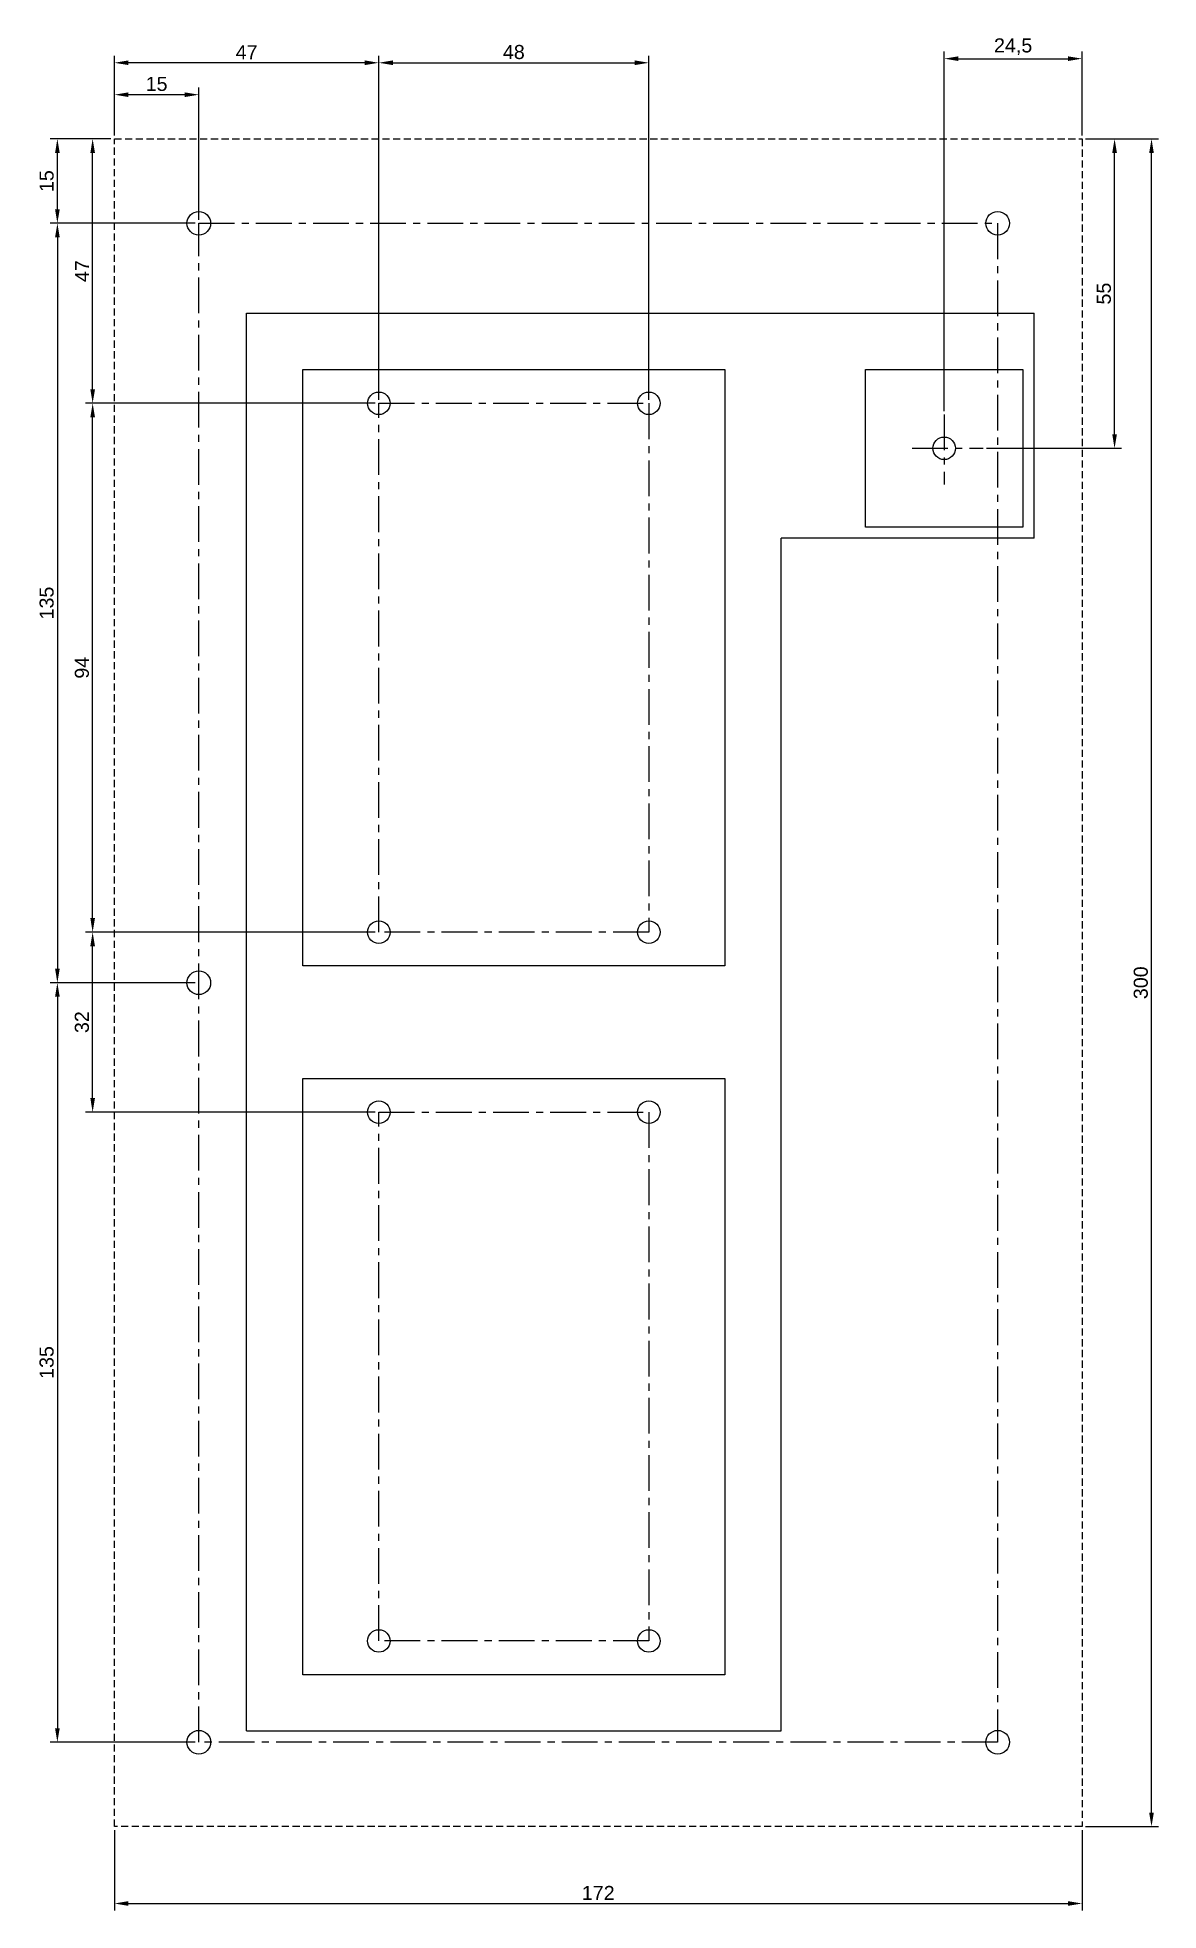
# Model space of a CAD drawing. Header units: millimetres. Extents: x -829 to 2887, y -460 to 1788.
# Drawn here: x -478.3 to -279, y 1445.5 to 1778.4 of the extents above; entities that cross this region are included whole.
import ezdxf

# ---------------------------------------------------------------- set-up
doc = ezdxf.new("R2010")
doc.units = ezdxf.units.MM
doc.linetypes.add('CENTER', pattern=[10.16, 6.35, -1.27, 1.27, -1.27])
doc.linetypes.add('HIDDEN', pattern=[1.905, 1.27, -0.635])
doc.layers.add('CENTRO', color=7, linetype='CENTER')
doc.layers.add('COTA', color=1, linetype='Continuous')
doc.styles.get("Standard").update_dxf_attribs({"font": 'arial.ttf'})
doc.dimstyles.new('ISO-25', dxfattribs={"dimtxt": 2.5, "dimasz": 2.5, "dimexe": 1.25, "dimexo": 0.625, "dimtad": 1, "dimtxsty": 'Standard', "dimcen": 2.5, "dimadec": 0, "dimazin": 0, "dimtfac": 1, "dimtmove": 0, "dimatfit": 3, "dimfxl": 1, "dimarcsym": 0})

msp = doc.modelspace()

# ---------------------------------------------------------------- blocks, each defined once
blk = doc.blocks.new('*D205')
at = {"layer": 'COTA', "color": 0, "lineweight": -2}
for p, q in [((-450.22, 1745.38), (-475.99, 1745.38)), ((-474.74, 1742.88), (-474.74, 1612.88)), ((-450.22, 1610.38), (-475.99, 1610.38))]:
    blk.add_line(p, q, dxfattribs=at)
at = {"layer": 'COTA', "color": 0}
for points in [[(-474.32, 1742.88), (-475.15, 1742.88), (-474.74, 1745.38)], [(-475.15, 1612.88), (-474.32, 1612.88), (-474.74, 1610.38)]]:
    blk.add_solid(points, dxfattribs=at)
at = {"layer": 'Defpoints', "color": 0}
for p in [(-449.6, 1745.38), (-474.74, 1610.38), (-449.6, 1610.38)]:
    blk.add_point(p, dxfattribs=at)
at = {"layer": 'COTA', "color": 0, "insert": (-476.64, 1677.88), "char_height": 2.5, "attachment_point": 5, "rotation": 90}
blk.add_mtext('135', dxfattribs=at)
blk = doc.blocks.new('*D206')
at = {"layer": 'COTA', "color": 0, "lineweight": -2}
for p, q in [((-450.22, 1610.38), (-475.99, 1610.38)), ((-474.74, 1607.88), (-474.74, 1477.88)), ((-450.22, 1475.38), (-475.99, 1475.38))]:
    blk.add_line(p, q, dxfattribs=at)
at = {"layer": 'COTA', "color": 0}
for points in [[(-474.32, 1607.88), (-475.15, 1607.88), (-474.74, 1610.38)], [(-475.15, 1477.88), (-474.32, 1477.88), (-474.74, 1475.38)]]:
    blk.add_solid(points, dxfattribs=at)
at = {"layer": 'Defpoints', "color": 0}
for p in [(-449.6, 1610.38), (-474.74, 1475.38), (-449.6, 1475.38)]:
    blk.add_point(p, dxfattribs=at)
at = {"layer": 'COTA', "color": 0, "insert": (-476.64, 1542.88), "char_height": 2.5, "attachment_point": 5, "rotation": 90}
blk.add_mtext('135', dxfattribs=at)
blk = doc.blocks.new('*D207')
at = {"layer": 'COTA', "color": 0, "lineweight": -2}
for p, q in [((-464.6, 1761), (-464.6, 1769.49)), ((-452.1, 1768.24), (-462.1, 1768.24)), ((-449.6, 1746), (-449.6, 1769.49))]:
    blk.add_line(p, q, dxfattribs=at)
at = {"layer": 'COTA', "color": 0}
for points in [[(-462.1, 1768.65), (-462.1, 1767.82), (-464.6, 1768.24)], [(-452.1, 1767.82), (-452.1, 1768.65), (-449.6, 1768.24)]]:
    blk.add_solid(points, dxfattribs=at)
at = {"layer": 'Defpoints', "color": 0}
for p in [(-464.6, 1768.24), (-464.6, 1760.38), (-449.6, 1745.38)]:
    blk.add_point(p, dxfattribs=at)
at = {"layer": 'COTA', "color": 0, "insert": (-457.1, 1770.14), "char_height": 2.5, "attachment_point": 5}
blk.add_mtext('15', dxfattribs=at)
blk = doc.blocks.new('*D208')
at = {"layer": 'COTA', "color": 0, "lineweight": -2}
for p, q in [((-465.22, 1760.38), (-475.99, 1760.38)), ((-474.74, 1747.88), (-474.74, 1757.88)), ((-450.22, 1745.38), (-475.99, 1745.38))]:
    blk.add_line(p, q, dxfattribs=at)
at = {"layer": 'COTA', "color": 0}
for points in [[(-474.32, 1757.88), (-475.15, 1757.88), (-474.74, 1760.38)], [(-475.15, 1747.88), (-474.32, 1747.88), (-474.74, 1745.38)]]:
    blk.add_solid(points, dxfattribs=at)
at = {"layer": 'Defpoints', "color": 0}
for p in [(-474.74, 1760.38), (-464.6, 1760.38), (-449.6, 1745.38)]:
    blk.add_point(p, dxfattribs=at)
at = {"layer": 'COTA', "color": 0, "insert": (-476.64, 1752.88), "char_height": 2.5, "attachment_point": 5, "rotation": 90}
blk.add_mtext('15', dxfattribs=at)
blk = doc.blocks.new('*D209')
at = {"layer": 'COTA', "color": 0, "lineweight": -2}
for p, q in [((-464.6, 1459.75), (-464.6, 1445.46)), ((-292.6, 1459.75), (-292.6, 1445.46)), ((-462.1, 1446.71), (-295.1, 1446.71))]:
    blk.add_line(p, q, dxfattribs=at)
at = {"layer": 'COTA', "color": 0}
for points in [[(-462.1, 1447.13), (-462.1, 1446.3), (-464.6, 1446.71)], [(-295.1, 1446.3), (-295.1, 1447.13), (-292.6, 1446.71)]]:
    blk.add_solid(points, dxfattribs=at)
at = {"layer": 'Defpoints', "color": 0}
for p in [(-464.6, 1460.38), (-292.6, 1460.38), (-292.6, 1446.71)]:
    blk.add_point(p, dxfattribs=at)
at = {"layer": 'COTA', "color": 0, "insert": (-378.6, 1448.59), "char_height": 2.5, "attachment_point": 5}
blk.add_mtext('172', dxfattribs=at)
blk = doc.blocks.new('*D210')
at = {"layer": 'COTA', "color": 0, "lineweight": -2}
for p, q in [((-291.97, 1760.38), (-279, 1760.38)), ((-280.25, 1462.88), (-280.25, 1757.88)), ((-291.97, 1460.38), (-279, 1460.38))]:
    blk.add_line(p, q, dxfattribs=at)
at = {"layer": 'COTA', "color": 0}
for points in [[(-279.84, 1757.88), (-280.67, 1757.88), (-280.25, 1760.38)], [(-280.67, 1462.88), (-279.84, 1462.88), (-280.25, 1460.38)]]:
    blk.add_solid(points, dxfattribs=at)
at = {"layer": 'Defpoints', "color": 0}
for p in [(-292.6, 1760.38), (-280.25, 1760.38), (-292.6, 1460.38)]:
    blk.add_point(p, dxfattribs=at)
at = {"layer": 'COTA', "color": 0, "insert": (-282.15, 1610.38), "char_height": 2.5, "attachment_point": 5, "rotation": 90}
blk.add_mtext('300', dxfattribs=at)
blk = doc.blocks.new('*D211')
at = {"layer": 'COTA', "color": 0, "lineweight": -2}
for p, q in [((-464.6, 1761), (-464.6, 1775.16)), ((-417.6, 1714), (-417.6, 1775.16)), ((-420.1, 1773.91), (-462.1, 1773.91))]:
    blk.add_line(p, q, dxfattribs=at)
at = {"layer": 'COTA', "color": 0}
for points in [[(-462.1, 1774.33), (-462.1, 1773.5), (-464.6, 1773.91)], [(-420.1, 1773.5), (-420.1, 1774.33), (-417.6, 1773.91)]]:
    blk.add_solid(points, dxfattribs=at)
at = {"layer": 'Defpoints', "color": 0}
for p in [(-464.6, 1773.91), (-464.6, 1760.38), (-417.6, 1713.38)]:
    blk.add_point(p, dxfattribs=at)
at = {"layer": 'COTA', "color": 0, "insert": (-441.1, 1775.79), "char_height": 2.5, "attachment_point": 5}
blk.add_mtext('47', dxfattribs=at)
blk = doc.blocks.new('*D212')
at = {"layer": 'COTA', "color": 0, "lineweight": -2}
for p, q in [((-417.6, 1714), (-417.6, 1775.16)), ((-369.6, 1714), (-369.6, 1775.16)), ((-415.1, 1773.91), (-372.1, 1773.91))]:
    blk.add_line(p, q, dxfattribs=at)
at = {"layer": 'COTA', "color": 0}
for points in [[(-415.1, 1774.33), (-415.1, 1773.5), (-417.6, 1773.91)], [(-372.1, 1773.5), (-372.1, 1774.33), (-369.6, 1773.91)]]:
    blk.add_solid(points, dxfattribs=at)
at = {"layer": 'Defpoints', "color": 0}
for p in [(-369.6, 1773.91), (-417.6, 1713.38), (-369.6, 1713.38)]:
    blk.add_point(p, dxfattribs=at)
at = {"layer": 'COTA', "color": 0, "insert": (-393.6, 1775.81), "char_height": 2.5, "attachment_point": 5}
blk.add_mtext('48', dxfattribs=at)
blk = doc.blocks.new('*D213')
at = {"layer": 'COTA', "color": 0, "lineweight": -2}
for p, q in [((-465.22, 1760.38), (-469.72, 1760.38)), ((-468.47, 1715.88), (-468.47, 1757.88)), ((-418.22, 1713.38), (-469.72, 1713.38))]:
    blk.add_line(p, q, dxfattribs=at)
at = {"layer": 'COTA', "color": 0}
for points in [[(-468.05, 1757.88), (-468.88, 1757.88), (-468.47, 1760.38)], [(-468.88, 1715.88), (-468.05, 1715.88), (-468.47, 1713.38)]]:
    blk.add_solid(points, dxfattribs=at)
at = {"layer": 'Defpoints', "color": 0}
for p in [(-468.47, 1760.38), (-464.6, 1760.38), (-417.6, 1713.38)]:
    blk.add_point(p, dxfattribs=at)
at = {"layer": 'COTA', "color": 0, "insert": (-470.34, 1736.88), "char_height": 2.5, "attachment_point": 5, "rotation": 90}
blk.add_mtext('47', dxfattribs=at)
blk = doc.blocks.new('*D214')
at = {"layer": 'COTA', "color": 0, "lineweight": -2}
for p, q in [((-418.22, 1713.38), (-469.72, 1713.38)), ((-468.47, 1621.88), (-468.47, 1710.88)), ((-418.22, 1619.38), (-469.72, 1619.38))]:
    blk.add_line(p, q, dxfattribs=at)
at = {"layer": 'COTA', "color": 0}
for points in [[(-468.05, 1710.88), (-468.88, 1710.88), (-468.47, 1713.38)], [(-468.88, 1621.88), (-468.05, 1621.88), (-468.47, 1619.38)]]:
    blk.add_solid(points, dxfattribs=at)
at = {"layer": 'Defpoints', "color": 0}
for p in [(-468.47, 1713.38), (-417.6, 1713.38), (-417.6, 1619.38)]:
    blk.add_point(p, dxfattribs=at)
at = {"layer": 'COTA', "color": 0, "insert": (-470.37, 1666.38), "char_height": 2.5, "attachment_point": 5, "rotation": 90}
blk.add_mtext('94', dxfattribs=at)
blk = doc.blocks.new('*D215')
at = {"layer": 'COTA', "color": 0, "lineweight": -2}
for p, q in [((-418.22, 1619.38), (-469.72, 1619.38)), ((-468.47, 1589.88), (-468.47, 1616.88)), ((-418.22, 1587.38), (-469.72, 1587.38))]:
    blk.add_line(p, q, dxfattribs=at)
at = {"layer": 'COTA', "color": 0}
for points in [[(-468.05, 1616.88), (-468.88, 1616.88), (-468.47, 1619.38)], [(-468.88, 1589.88), (-468.05, 1589.88), (-468.47, 1587.38)]]:
    blk.add_solid(points, dxfattribs=at)
at = {"layer": 'Defpoints', "color": 0}
for p in [(-468.47, 1619.38), (-417.6, 1619.38), (-417.6, 1587.38)]:
    blk.add_point(p, dxfattribs=at)
at = {"layer": 'COTA', "color": 0, "insert": (-470.37, 1603.38), "char_height": 2.5, "attachment_point": 5, "rotation": 90}
blk.add_mtext('32', dxfattribs=at)
blk = doc.blocks.new('*D216')
at = {"layer": 'COTA', "color": 0, "lineweight": -2}
for p, q in [((-317.1, 1712.01), (-317.1, 1775.89)), ((-314.6, 1774.64), (-295.1, 1774.64)), ((-292.6, 1761), (-292.6, 1775.89))]:
    blk.add_line(p, q, dxfattribs=at)
at = {"layer": 'COTA', "color": 0}
for points in [[(-314.6, 1775.06), (-314.6, 1774.23), (-317.1, 1774.64)], [(-295.1, 1774.23), (-295.1, 1775.06), (-292.6, 1774.64)]]:
    blk.add_solid(points, dxfattribs=at)
at = {"layer": 'Defpoints', "color": 0}
for p in [(-292.6, 1774.64), (-292.6, 1760.38), (-317.1, 1711.39)]:
    blk.add_point(p, dxfattribs=at)
at = {"layer": 'COTA', "color": 0, "insert": (-304.85, 1776.77), "char_height": 2.5, "attachment_point": 5}
blk.add_mtext('24,5', dxfattribs=at)
blk = doc.blocks.new('*D217')
at = {"layer": 'COTA', "color": 0, "lineweight": -2}
for p, q in [((-291.97, 1760.38), (-285.57, 1760.38)), ((-286.82, 1707.88), (-286.82, 1757.88)), ((-309.57, 1705.38), (-285.57, 1705.38))]:
    blk.add_line(p, q, dxfattribs=at)
at = {"layer": 'COTA', "color": 0}
for points in [[(-286.4, 1757.88), (-287.23, 1757.88), (-286.82, 1760.38)], [(-287.23, 1707.88), (-286.4, 1707.88), (-286.82, 1705.38)]]:
    blk.add_solid(points, dxfattribs=at)
at = {"layer": 'Defpoints', "color": 0}
for p in [(-292.6, 1760.38), (-286.82, 1760.38), (-310.19, 1705.38)]:
    blk.add_point(p, dxfattribs=at)
at = {"layer": 'COTA', "color": 0, "insert": (-288.71, 1732.88), "char_height": 2.5, "attachment_point": 5, "rotation": 90}
blk.add_mtext('55', dxfattribs=at)

# ---------------------------------------------------------------- dimensions: what is measured, and where the dimension line sits
at = {"layer": 'COTA'}
for base, p1, p2, picture, middle in [((-292.599, 1774.645), (-317.099, 1711.387), (-292.599, 1760.379), '*D216', (-304.849, 1776.771)), ((-464.599, 1773.914), (-417.599, 1713.379), (-464.599, 1760.379), '*D211', (-441.099, 1775.789)), ((-369.599, 1773.914), (-417.599, 1713.379), (-369.599, 1713.379), '*D212', (-393.599, 1775.815)), ((-464.599, 1768.235), (-449.599, 1745.379), (-464.599, 1760.379), '*D207', (-457.099, 1770.137)), ((-292.599, 1446.713), (-464.599, 1460.379), (-292.599, 1460.379), '*D209', (-378.599, 1448.593))]:
    dim = msp.add_linear_dim(base=base, p1=p1, p2=p2, dimstyle='ISO-25', dxfattribs=at)
    dim.commit()
    dim.dimension.update_dxf_attribs({"geometry": picture, "text_midpoint": middle})
for base, p1, p2, picture, middle in [((-474.735, 1760.379), (-449.599, 1745.379), (-464.599, 1760.379), '*D208', (-476.637, 1752.879)), ((-468.467, 1760.379), (-417.599, 1713.379), (-464.599, 1760.379), '*D213', (-470.342, 1736.879)), ((-286.817, 1760.379), (-310.191, 1705.379), (-292.599, 1760.379), '*D217', (-288.713, 1732.879)), ((-280.253, 1760.379), (-292.599, 1460.379), (-292.599, 1760.379), '*D210', (-282.154, 1610.379)), ((-474.735, 1610.379), (-449.599, 1745.379), (-449.599, 1610.379), '*D205', (-476.637, 1677.879)), ((-468.467, 1713.379), (-417.599, 1619.379), (-417.599, 1713.379), '*D214', (-470.368, 1666.379)), ((-468.467, 1619.379), (-417.599, 1587.379), (-417.599, 1619.379), '*D215', (-470.368, 1603.379)), ((-474.735, 1475.379), (-449.599, 1610.379), (-449.599, 1475.379), '*D206', (-476.637, 1542.879))]:
    dim = msp.add_linear_dim(base=base, p1=p1, p2=p2, angle=90, dimstyle='ISO-25', dxfattribs=at)
    dim.commit()
    dim.dimension.update_dxf_attribs({"geometry": picture, "text_midpoint": middle})

# ---------------------------------------------------------------- linework, layer by layer
for p, q in [((-441.099, 1477.379), (-441.099, 1729.379)), ((-441.099, 1729.379), (-346.099, 1729.379)), ((-346.099, 1729.379), (-301.099, 1729.379)), ((-301.099, 1689.379), (-301.099, 1729.379)), ((-346.099, 1477.379), (-346.099, 1689.379)), ((-301.099, 1689.379), (-346.099, 1689.379)), ((-441.099, 1477.379), (-346.099, 1477.379))]:
    msp.add_line(p, q)
at = {"linetype": 'HIDDEN'}
msp.add_lwpolyline([(-464.599, 1460.379), (-464.599, 1760.379), (-292.599, 1760.379), (-292.599, 1460.379)], close=True, dxfattribs=at)
for points in [[(-356.099, 1613.379), (-431.099, 1613.379), (-431.099, 1719.379), (-356.099, 1719.379)], [(-331.099, 1691.379), (-331.099, 1719.379), (-303.099, 1719.379), (-303.099, 1691.379)], [(-356.099, 1487.379), (-431.099, 1487.379), (-431.099, 1593.379), (-356.099, 1593.379)]]:
    msp.add_lwpolyline(points, close=True)
for centre, radius in [((-449.599, 1745.379), 2.1), ((-307.599, 1745.379), 2.1), ((-417.599, 1713.379), 2), ((-369.599, 1713.379), 2), ((-317.099, 1705.379), 2), ((-417.599, 1619.379), 2), ((-369.599, 1619.379), 2), ((-449.599, 1610.379), 2.1), ((-417.599, 1587.379), 2), ((-369.599, 1587.379), 2), ((-417.599, 1493.379), 2), ((-369.599, 1493.379), 2), ((-449.599, 1475.379), 2.1), ((-307.599, 1475.379), 2.1)]:
    msp.add_circle(centre, radius)
at = {"layer": 'CENTRO'}
for p, q in [((-449.599, 1745.379), (-307.599, 1745.379)), ((-449.599, 1475.379), (-449.599, 1745.379)), ((-307.599, 1745.379), (-307.599, 1475.379)), ((-317.099, 1711.387), (-317.099, 1698.923)), ((-322.781, 1705.379), (-310.191, 1705.379)), ((-307.599, 1475.379), (-449.599, 1475.379))]:
    msp.add_line(p, q, dxfattribs=at)
for points in [[(-417.599, 1619.379), (-417.599, 1713.379), (-369.599, 1713.379), (-369.599, 1619.379)], [(-417.599, 1493.379), (-417.599, 1587.379), (-369.599, 1587.379), (-369.599, 1493.379)]]:
    msp.add_lwpolyline(points, close=True, dxfattribs=at)

msp.set_redraw_order([(e.dxf.handle, doc.entitydb.next_handle()) for e in msp.query("TEXT MTEXT ATTDEF DIMENSION ARC_DIMENSION")])  # texts and dimensions are drawn at this point

doc.saveas('drawing.dxf')
